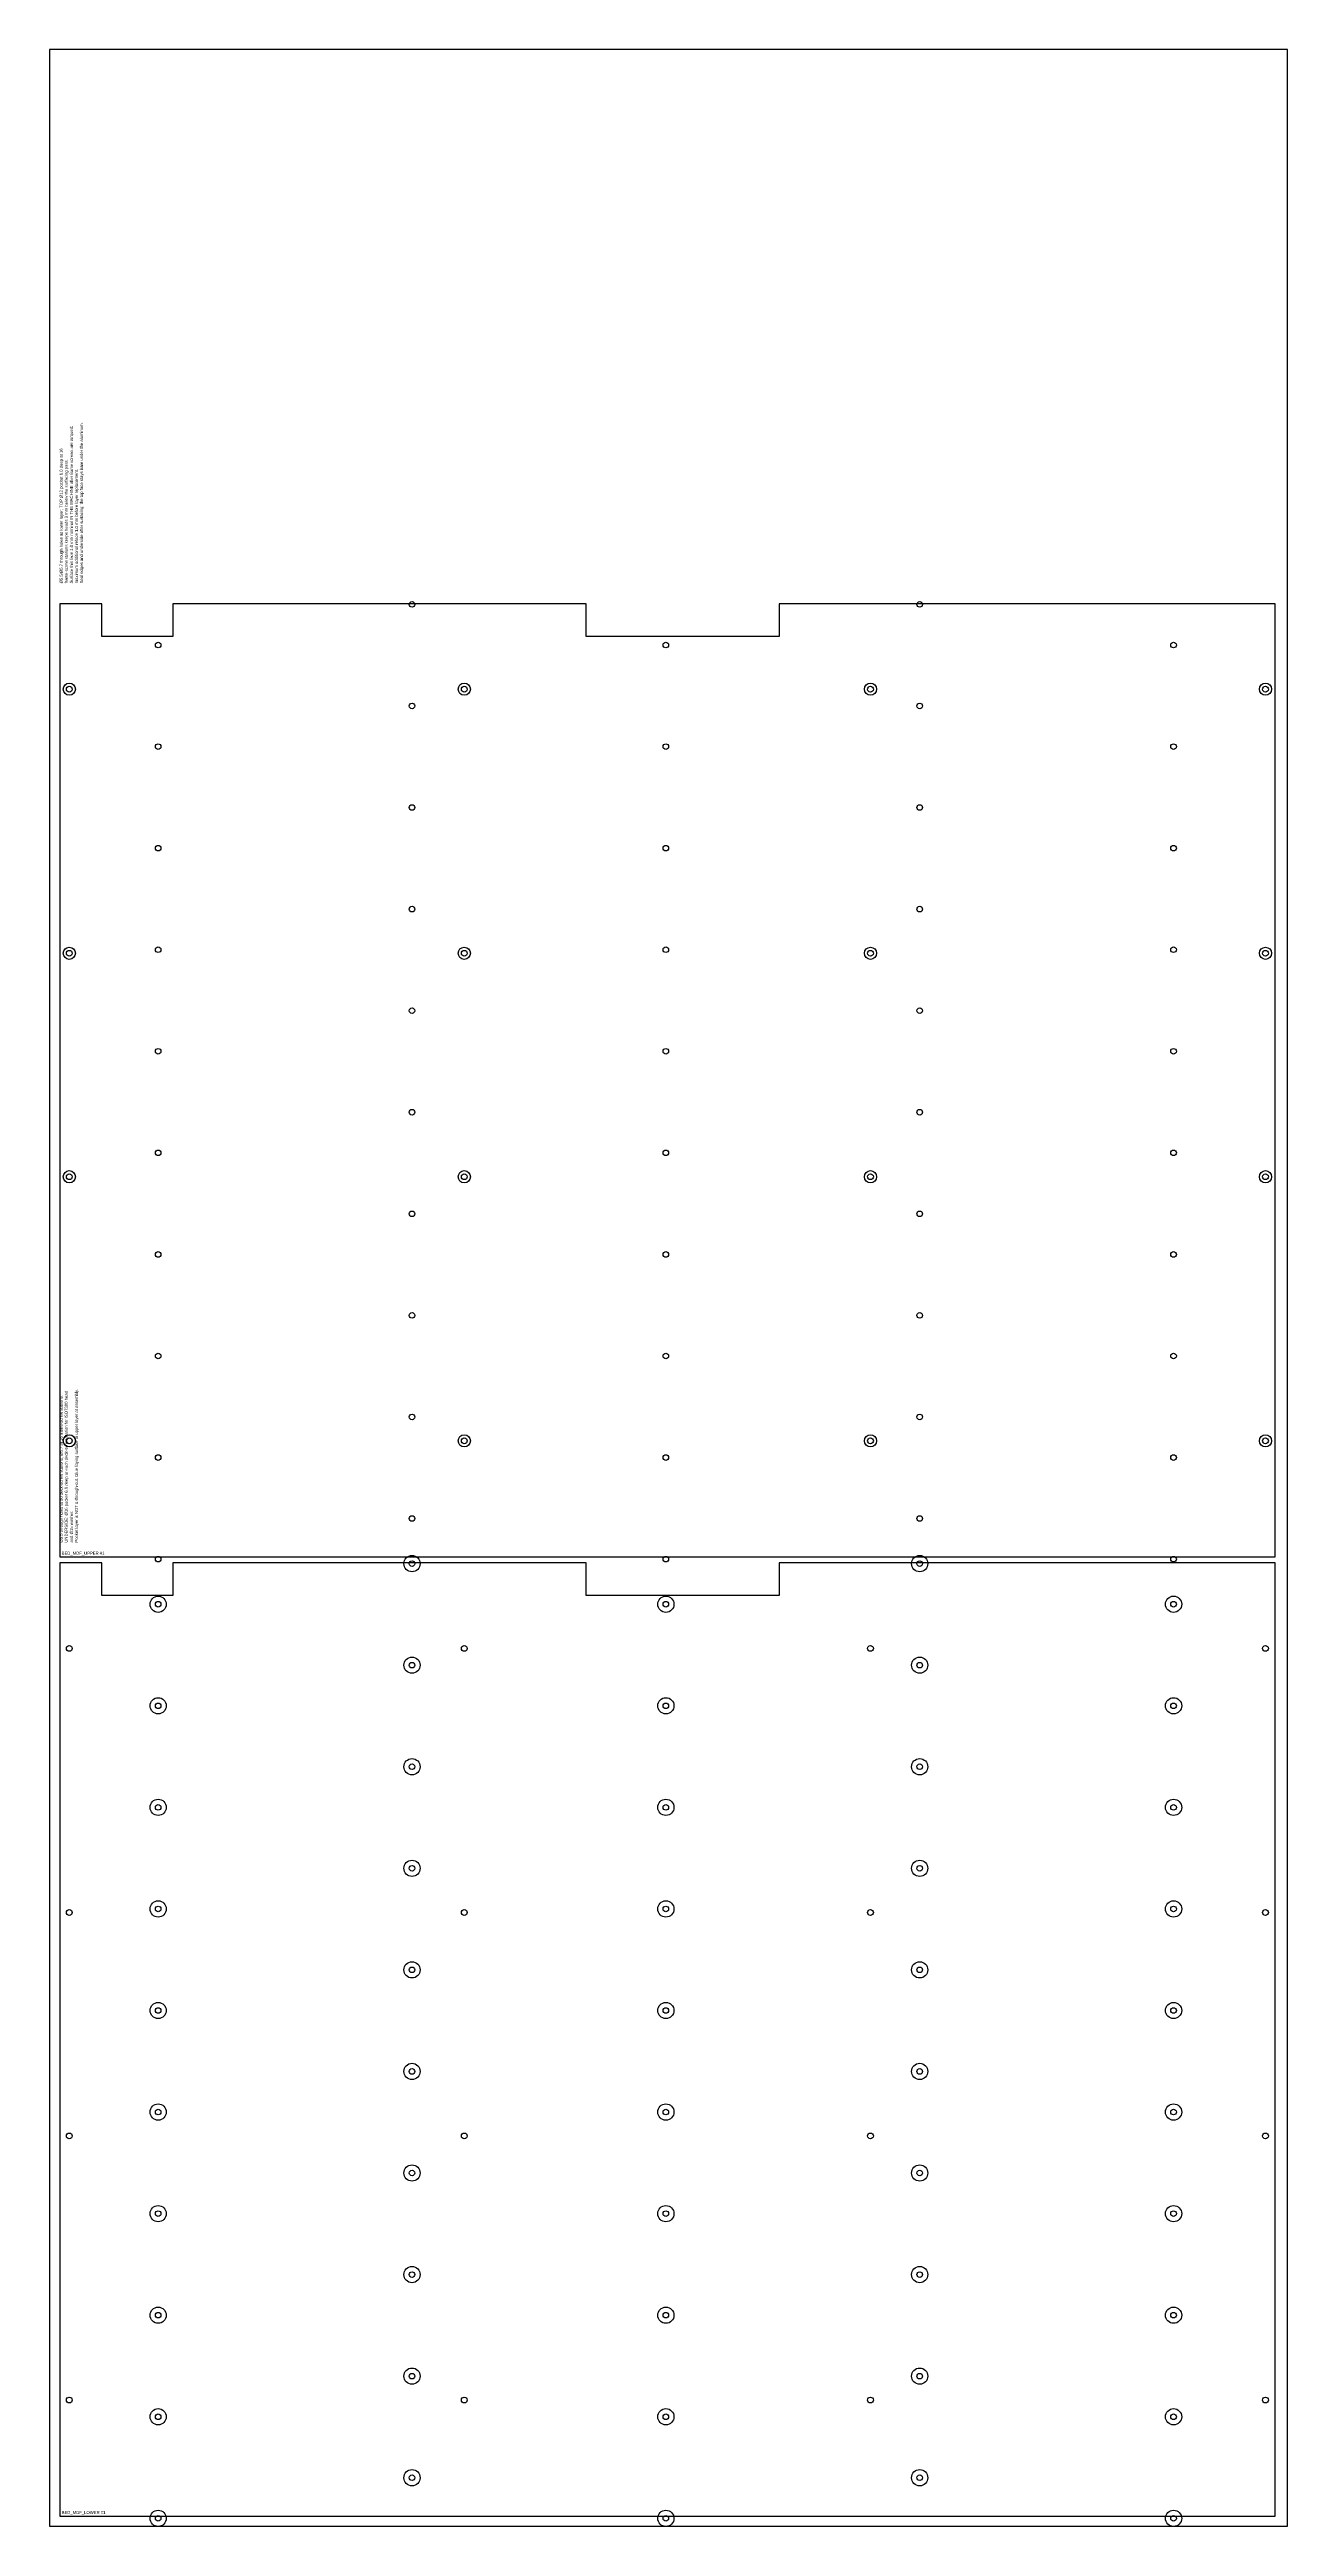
# Model space of a CAD drawing. Header units: millimetres. Extents: x 0 to 1219, y 0 to 2438.
import ezdxf

# ---------------------------------------------------------------- set-up
doc = ezdxf.new("R2010")
doc.units = ezdxf.units.MM
for name, color, linetype in [('CUT_HOLES', 7, 'Continuous'), ('CUT_OUTER', 7, 'Continuous'), ('MACHINING_NOTES', 7, 'Continuous'), ('MILL_TOP_POCKET_DEPTH_6_0', 7, 'Continuous'), ('MILL_UNDERSIDE_POCKET_DEPTH_6', 7, 'Continuous'), ('PART_MARK_NO_CUT', 7, 'Continuous'), ('STOCK_NO_CUT', 7, 'Continuous')]:
    doc.layers.add(name, color=color, linetype=linetype)

msp = doc.modelspace()

# ---------------------------------------------------------------- linework, layer by layer
at = {"layer": 'CUT_HOLES'}
for centre, radius in [((357, 1892.1), 2.75), ((857, 1892.1), 2.75), ((107, 1852.1), 2.75), ((607, 1852.1), 2.75), ((1107, 1852.1), 2.75), ((19.5, 1808.6), 2.85), ((408.5, 1808.6), 2.85), ((808.5, 1808.6), 2.85), ((1197.5, 1808.6), 2.85), ((357, 1792.1), 2.75), ((857, 1792.1), 2.75), ((107, 1752.1), 2.75), ((607, 1752.1), 2.75), ((1107, 1752.1), 2.75), ((357, 1692.1), 2.75), ((857, 1692.1), 2.75), ((107, 1652.1), 2.75), ((607, 1652.1), 2.75), ((1107, 1652.1), 2.75), ((357, 1592.1), 2.75), ((857, 1592.1), 2.75), ((19.5, 1548.6), 2.85), ((107, 1552.1), 2.75), ((408.5, 1548.6), 2.85), ((607, 1552.1), 2.75), ((808.5, 1548.6), 2.85), ((1107, 1552.1), 2.75), ((1197.5, 1548.6), 2.85), ((357, 1492.1), 2.75), ((857, 1492.1), 2.75), ((107, 1452.1), 2.75), ((607, 1452.1), 2.75), ((1107, 1452.1), 2.75), ((357, 1392.1), 2.75), ((857, 1392.1), 2.75), ((107, 1352.1), 2.75), ((607, 1352.1), 2.75), ((1107, 1352.1), 2.75), ((19.5, 1328.6), 2.85), ((408.5, 1328.6), 2.85), ((808.5, 1328.6), 2.85), ((1197.5, 1328.6), 2.85), ((357, 1292.1), 2.75), ((857, 1292.1), 2.75), ((107, 1252.1), 2.75), ((607, 1252.1), 2.75), ((1107, 1252.1), 2.75), ((357, 1192.1), 2.75), ((857, 1192.1), 2.75), ((107, 1152.1), 2.75), ((607, 1152.1), 2.75), ((1107, 1152.1), 2.75), ((357, 1092.1), 2.75), ((857, 1092.1), 2.75), ((19.5, 1068.6), 2.85), ((107, 1052.1), 2.75), ((408.5, 1068.6), 2.85), ((607, 1052.1), 2.75), ((808.5, 1068.6), 2.85), ((1107, 1052.1), 2.75), ((1197.5, 1068.6), 2.85), ((357, 992.1), 2.75), ((857, 992.1), 2.75), ((107, 952.1), 2.75), ((607, 952.1), 2.75), ((1107, 952.1), 2.75), ((357, 947.7), 2.75), ((857, 947.7), 2.75), ((107, 907.7), 2.75), ((607, 907.7), 2.75), ((1107, 907.7), 2.75), ((19.5, 864.2), 2.85), ((408.5, 864.2), 2.85), ((808.5, 864.2), 2.85), ((1197.5, 864.2), 2.85), ((357, 847.7), 2.75), ((857, 847.7), 2.75), ((107, 807.7), 2.75), ((607, 807.7), 2.75), ((1107, 807.7), 2.75), ((357, 747.7), 2.75), ((857, 747.7), 2.75), ((107, 707.7), 2.75), ((607, 707.7), 2.75), ((1107, 707.7), 2.75), ((357, 647.7), 2.75), ((857, 647.7), 2.75), ((107, 607.7), 2.75), ((607, 607.7), 2.75), ((1107, 607.7), 2.75), ((19.5, 604.2), 2.85), ((408.5, 604.2), 2.85), ((808.5, 604.2), 2.85), ((1197.5, 604.2), 2.85), ((357, 547.7), 2.75), ((857, 547.7), 2.75), ((107, 507.7), 2.75), ((607, 507.7), 2.75), ((1107, 507.7), 2.75), ((357, 447.7), 2.75), ((857, 447.7), 2.75), ((107, 407.7), 2.75), ((607, 407.7), 2.75), ((1107, 407.7), 2.75), ((19.5, 384.2), 2.85), ((408.5, 384.2), 2.85), ((808.5, 384.2), 2.85), ((1197.5, 384.2), 2.85), ((357, 347.7), 2.75), ((857, 347.7), 2.75), ((107, 307.7), 2.75), ((607, 307.7), 2.75), ((1107, 307.7), 2.75), ((357, 247.7), 2.75), ((857, 247.7), 2.75), ((107, 207.7), 2.75), ((607, 207.7), 2.75), ((1107, 207.7), 2.75), ((357, 147.7), 2.75), ((857, 147.7), 2.75), ((19.5, 124.2), 2.85), ((408.5, 124.2), 2.85), ((808.5, 124.2), 2.85), ((1197.5, 124.2), 2.85), ((107, 107.7), 2.75), ((607, 107.7), 2.75), ((1107, 107.7), 2.75), ((357, 47.7), 2.75), ((857, 47.7), 2.75), ((107, 7.7), 2.75), ((607, 7.7), 2.75), ((1107, 7.7), 2.75)]:
    msp.add_circle(centre, radius, dxfattribs=at)
at = {"layer": 'CUT_OUTER'}
for points in [[(1207, 954.4), (1207, 1892.8), (718.5, 1892.8), (718.5, 1860.6), (528.5, 1860.6), (528.5, 1892.8), (121.5, 1892.8), (121.5, 1860.6), (51.5, 1860.6), (51.5, 1892.8), (10, 1892.8), (10, 954.4)], [(1207, 10), (1207, 948.4), (718.5, 948.4), (718.5, 916.2), (528.5, 916.2), (528.5, 948.4), (121.5, 948.4), (121.5, 916.2), (51.5, 916.2), (51.5, 948.4), (10, 948.4), (10, 10)]]:
    msp.add_lwpolyline(points, close=True, dxfattribs=at)
at = {"layer": 'MILL_TOP_POCKET_DEPTH_6_0'}
for centre in [(19.5, 1808.6), (408.5, 1808.6), (808.5, 1808.6), (1197.5, 1808.6), (19.5, 1548.6), (408.5, 1548.6), (808.5, 1548.6), (1197.5, 1548.6), (19.5, 1328.6), (408.5, 1328.6), (808.5, 1328.6), (1197.5, 1328.6), (19.5, 1068.6), (408.5, 1068.6), (808.5, 1068.6), (1197.5, 1068.6)]:
    msp.add_circle(centre, 6, dxfattribs=at)
at = {"layer": 'MILL_UNDERSIDE_POCKET_DEPTH_6'}
for centre in [(357, 947.7), (857, 947.7), (107, 907.7), (607, 907.7), (1107, 907.7), (357, 847.7), (857, 847.7), (107, 807.7), (607, 807.7), (1107, 807.7), (357, 747.7), (857, 747.7), (107, 707.7), (607, 707.7), (1107, 707.7), (357, 647.7), (857, 647.7), (107, 607.7), (607, 607.7), (1107, 607.7), (357, 547.7), (857, 547.7), (107, 507.7), (607, 507.7), (1107, 507.7), (357, 447.7), (857, 447.7), (107, 407.7), (607, 407.7), (1107, 407.7), (357, 347.7), (857, 347.7), (107, 307.7), (607, 307.7), (1107, 307.7), (357, 247.7), (857, 247.7), (107, 207.7), (607, 207.7), (1107, 207.7), (357, 147.7), (857, 147.7), (107, 107.7), (607, 107.7), (1107, 107.7), (357, 47.7), (857, 47.7), (107, 7.7), (607, 7.7), (1107, 7.7)]:
    msp.add_circle(centre, 8, dxfattribs=at)
at = {"layer": 'STOCK_NO_CUT'}
msp.add_lwpolyline([(0, 0), (1219.2, 0), (1219.2, 2438.4), (0, 2438.4)], close=True, dxfattribs=at)

# ---------------------------------------------------------------- texts
at = {"layer": 'MACHINING_NOTES', "char_height": 3, "width": 150, "attachment_point": 1, "rotation": 90}
for s, insert in [('Ø5.5/Ø5.7 through holes as lower layer; TOP Ø12 pocket 6.0 deep at 16 frame-screw stations keeps heads 3 mm below the surfacing pass.\\PSurface this face 1.0 mm nominal IN THE MACHINE after frame screws are torqued; maximum additional reface 1.0 mm before layer replacement.\\PSeal edges and underside after surfacing; the top face stays bare under the aluminum.', (10, 1912.8)), ('Ø5.5 through holes at 50 deck-screw stations; Ø5.7 at 16 frame-screw stations.\\PUNDERSIDE: Ø16 pocket 6.0 deep at each deck-screw station for ISO7380 head and Ø15 washer.\\PPocket layer is NOT a through-cut. Glue faying surface to upper layer at assembly.', (10, 968.4))]:
    msp.add_mtext(s, dxfattribs=dict(at, insert=insert))
at = {"layer": 'PART_MARK_NO_CUT'}
for s, p in [('BED_MDF_UPPER #1', (12, 956.4)), ('BED_MDF_LOWER #1', (12, 12))]:
    msp.add_text(s, height=3, dxfattribs=at).set_placement(p)

doc.saveas('drawing.dxf')
